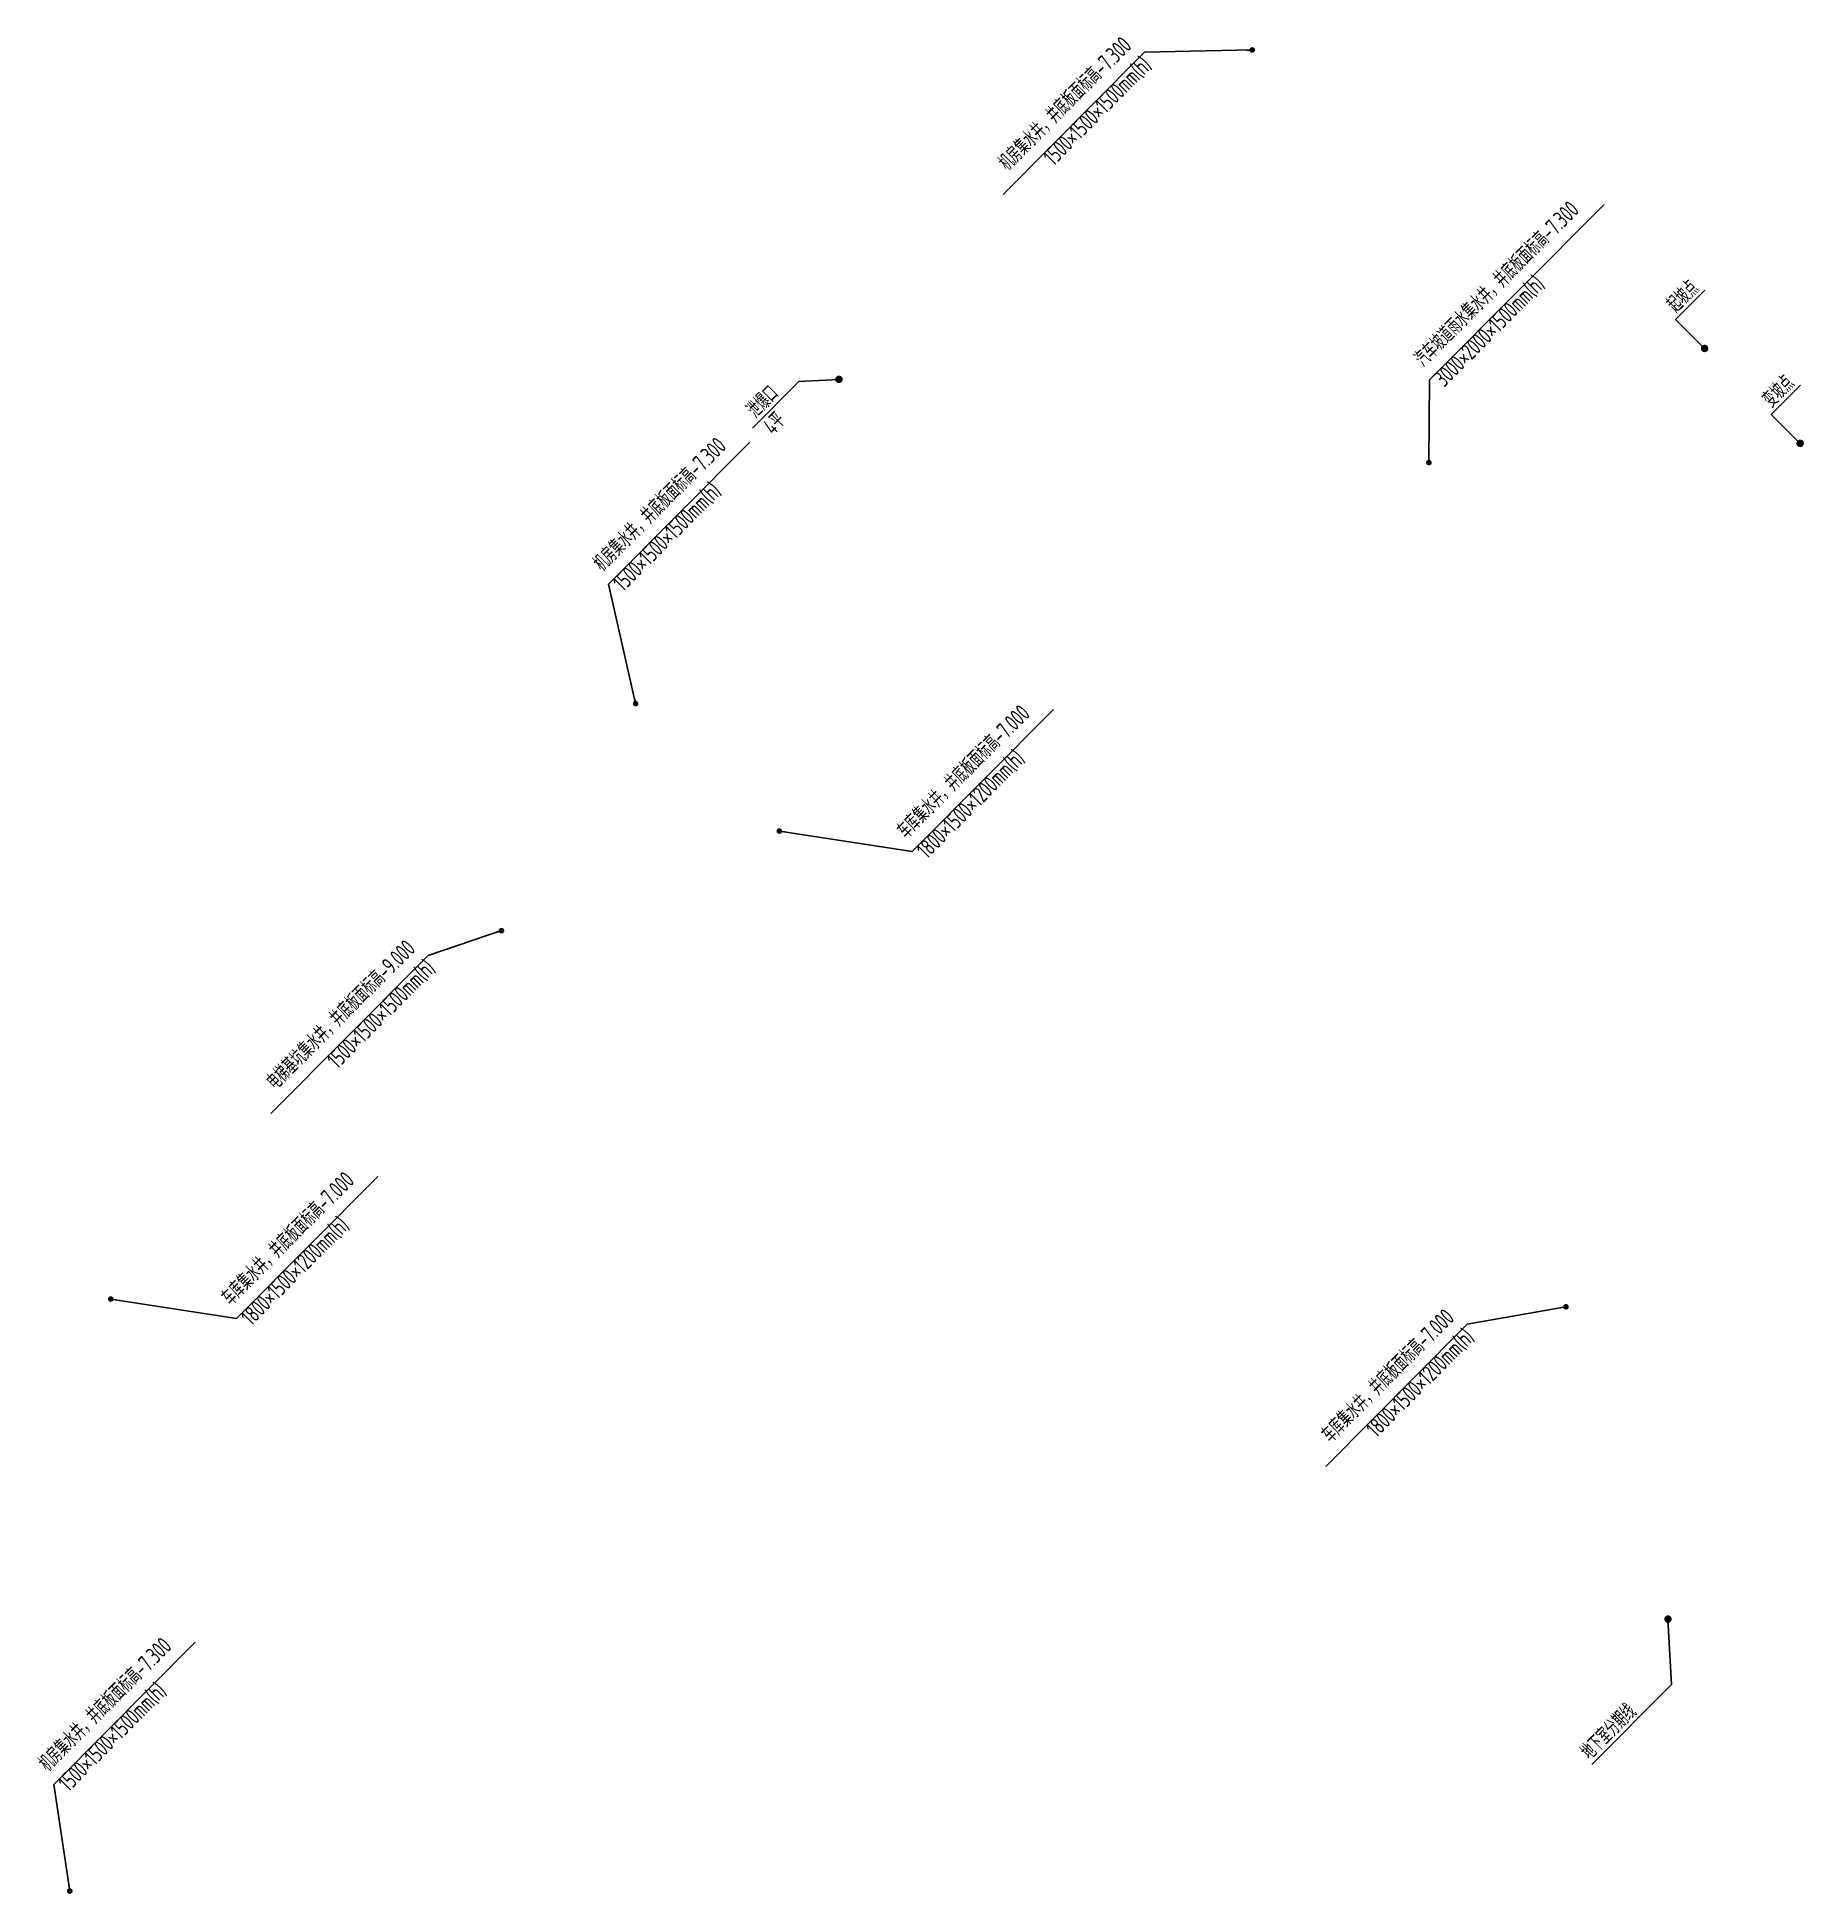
# Model space of a CAD drawing. Extents: x 517373861 to 518926964, y 3499235083 to 3500016639.
# Drawn here: x 518762918 to 518810158, y 3499935707 to 3499985368 of the extents above; entities that cross this region are included whole.
import ezdxf

# ---------------------------------------------------------------- set-up
doc = ezdxf.new("R2010")
doc.units = 0
doc.header["$LTSCALE"] = 1000
doc.header["$MEASUREMENT"] = 0
doc.layers.get('0').update_dxf_attribs({"linetype": 'CONTINUOUS'})
doc.layers.add('AD-INDX', color=43, linetype='CONTINUOUS')
doc.styles.add('TH-STYLE3', font='tssdeng.shx', dxfattribs={"width": 0.7, "bigfont": 'tssdchn.shx'})
doc.dimstyles.new('TH-DIM100-FINAL', dxfattribs={"dimscale": 100, "dimtxt": 3, "dimasz": 2, "dimexe": 1, "dimexo": 1, "dimgap": 1, "dimtad": 1, "dimdec": 0, "dimdsep": 46, "dimtxsty": 'TH-STYLE3', "dimblk1": 'ARCHTICK', "dimblk2": 'ARCHTICK', "dimsah": 1, "dimcen": -1, "dimdle": 1, "dimclrd": 256, "dimclre": 256, "dimclrt": 256, "dimadec": 0, "dimazin": 0, "dimtfac": 1, "dimtdec": 0, "dimtix": 1, "dimtmove": 2, "dimatfit": 0, "dimldrblk": 'DOT', "dimfxl": 0, "dimtolj": 1, "dimtzin": 0, "dimlwd": -1, "dimlwe": -1, "dimarcsym": 0})
doc.dimstyles.new('TH-DIM150', dxfattribs={"dimscale": 150, "dimtxt": 2.5, "dimasz": 1, "dimexe": 1, "dimexo": 1, "dimgap": 0.8, "dimtad": 1, "dimdec": 0, "dimdsep": 46, "dimtxsty": 'TH-STYLE3', "dimblk1": 'ARCHTICK', "dimblk2": 'ARCHTICK', "dimsah": 1, "dimcen": -1, "dimclrd": 256, "dimclre": 256, "dimclrt": 256, "dimazin": 0, "dimtfac": 1, "dimtdec": 0, "dimtix": 1, "dimtmove": 2, "dimatfit": 0, "dimldrblk": 'ARCHTICK', "dimfxl": 0, "dimtolj": 1, "dimtzin": 0, "dimlwd": -1, "dimlwe": -1, "dimarcsym": 0})

msp = doc.modelspace()

# ---------------------------------------------------------------- texts
at = {"layer": 'AD-INDX', "style": 'TH-STYLE3', "width": 0.7}
for s, p in [('起坡点', (518806761, 3499977963, 0)), ('泄爆口', (518782157, 3499975143, 0)), ('变坡点', (518809313, 3499975425, 0)), ('4平', (518782603, 3499974700, 0)), ('地下室分期线', (518804453, 3499939253, 0))]:
    msp.add_text(s, height=450, rotation=45.1573, dxfattribs=at).set_placement(p)
at = {"layer": 'AD-INDX', "char_height": 450, "style": 'TH-STYLE3'}
for s, insert, attachment_point, rotation in [('\\A1;机房集水井，井底板面标高-7.300\\P1500×1500×1500mm(h)', (518791898, 3499985419), 3, 45.1563), ('\\A1;汽车坡道雨水集水井，井底板面标高-7.300\\P3000×2000×1500mm(h)', (518799691, 3499976831), 1, 45.1583), ('\\A1;机房集水井，井底板面标高-7.300\\P1500×1500×1500mm(h)', (518777734, 3499971360), 1, 45.1583), ('\\A1;车库集水井，井底板面标高-7.000\\P1800×1500×1200mm(h)', (518785858, 3499964210), 1, 45.1583), ('\\A1;电梯基坑集水井，井底板面标高-9.000\\P1500×1500×1500mm(h)', (518772747, 3499961264), 3, 45.1563), ('\\A1;车库集水井，井底板面标高-7.000\\P1800×1500×1200mm(h)', (518767791, 3499951723), 1, 45.1583), ('\\A1;车库集水井，井底板面标高-7.000\\P1800×1500×1200mm(h)', (518800527, 3499951396), 3, 45.1563), ('\\A1;机房集水井，井底板面标高-7.300\\P1500×1500×1500mm(h)', (518762905, 3499939261), 1, 45.1583)]:
    msp.add_mtext(s, dxfattribs=dict(at, insert=insert, attachment_point=attachment_point, rotation=rotation))

# ---------------------------------------------------------------- blocks, each defined once
blk = doc.blocks.new('_ArchTick')
at = {"color": 0, "linetype": 'ByBlock', "const_width": 0.15}
blk.add_lwpolyline([(-0.5, -0.5), (0.5, 0.5)], dxfattribs=at)
blk = doc.blocks.new('_DOT')
at = {"color": 0, "linetype": 'ByBlock', "const_width": 0.5}
blk.add_lwpolyline([(-0.25, 0, 1), (0.25, 0, 1)], format="xyb", close=True, dxfattribs=at)

# ---------------------------------------------------------------- leaders
at = {"layer": 'AD-INDX', "annotation_type": 0, "has_hookline": 1}
for points, hookline_direction, text_width, horizontal_direction in [([(518795409, 3499985025), (518792527, 3499984963), (518792421, 3499984857)], 1, 5090, (0.705175, 0.709033, 0)), ([(518800131, 3499973987), (518800151, 3499976205), (518800257, 3499976311)], 0, 6345, (0.705151, 0.709057, 0)), ([(518778921, 3499967541), (518778193, 3499970733), (518778299, 3499970840)], 0, 5090, (0.705151, 0.709057, 0)), ([(518782764, 3499964133), (518786318, 3499963584), (518786424, 3499963690)], 0, 5088, (0.705151, 0.709057, 0)), ([(518775332, 3499961469), (518773376, 3499960808), (518773270, 3499960702)], 1, 5698, (0.705175, 0.709033, 0)), ([(518764887, 3499951616), (518768251, 3499951096), (518768357, 3499951203)], 0, 5088, (0.705151, 0.709057, 0)), ([(518803797, 3499951409), (518801155, 3499950940), (518801050, 3499950834)], 1, 5088, (0.705175, 0.709033, 0)), ([(518763791, 3499935782), (518763365, 3499938634), (518763471, 3499938741)], 0, 5090, (0.705151, 0.709057, 0))]:
    msp.add_leader(points, dimstyle='TH-DIM150', override={"dimldrblk": 'DOT'}, dxfattribs=dict(at, hookline_direction=hookline_direction, text_width=text_width, horizontal_direction=horizontal_direction))
at = {"layer": 'AD-INDX'}
for points in [[(518807505, 3499977041), (518806730, 3499977811), (518807512, 3499978598, 0)], [(518784358, 3499976215), (518783286, 3499976157, 0), (518782042, 3499974906, 0)], [(518810058, 3499974502), (518809282, 3499975273), (518810065, 3499976059, 0)], [(518806524, 3499943056), (518806615, 3499941306, 0), (518804491, 3499939170, 0)]]:
    msp.add_leader(points, dimstyle='TH-DIM100-FINAL', dxfattribs=at)

doc.saveas('drawing.dxf')
